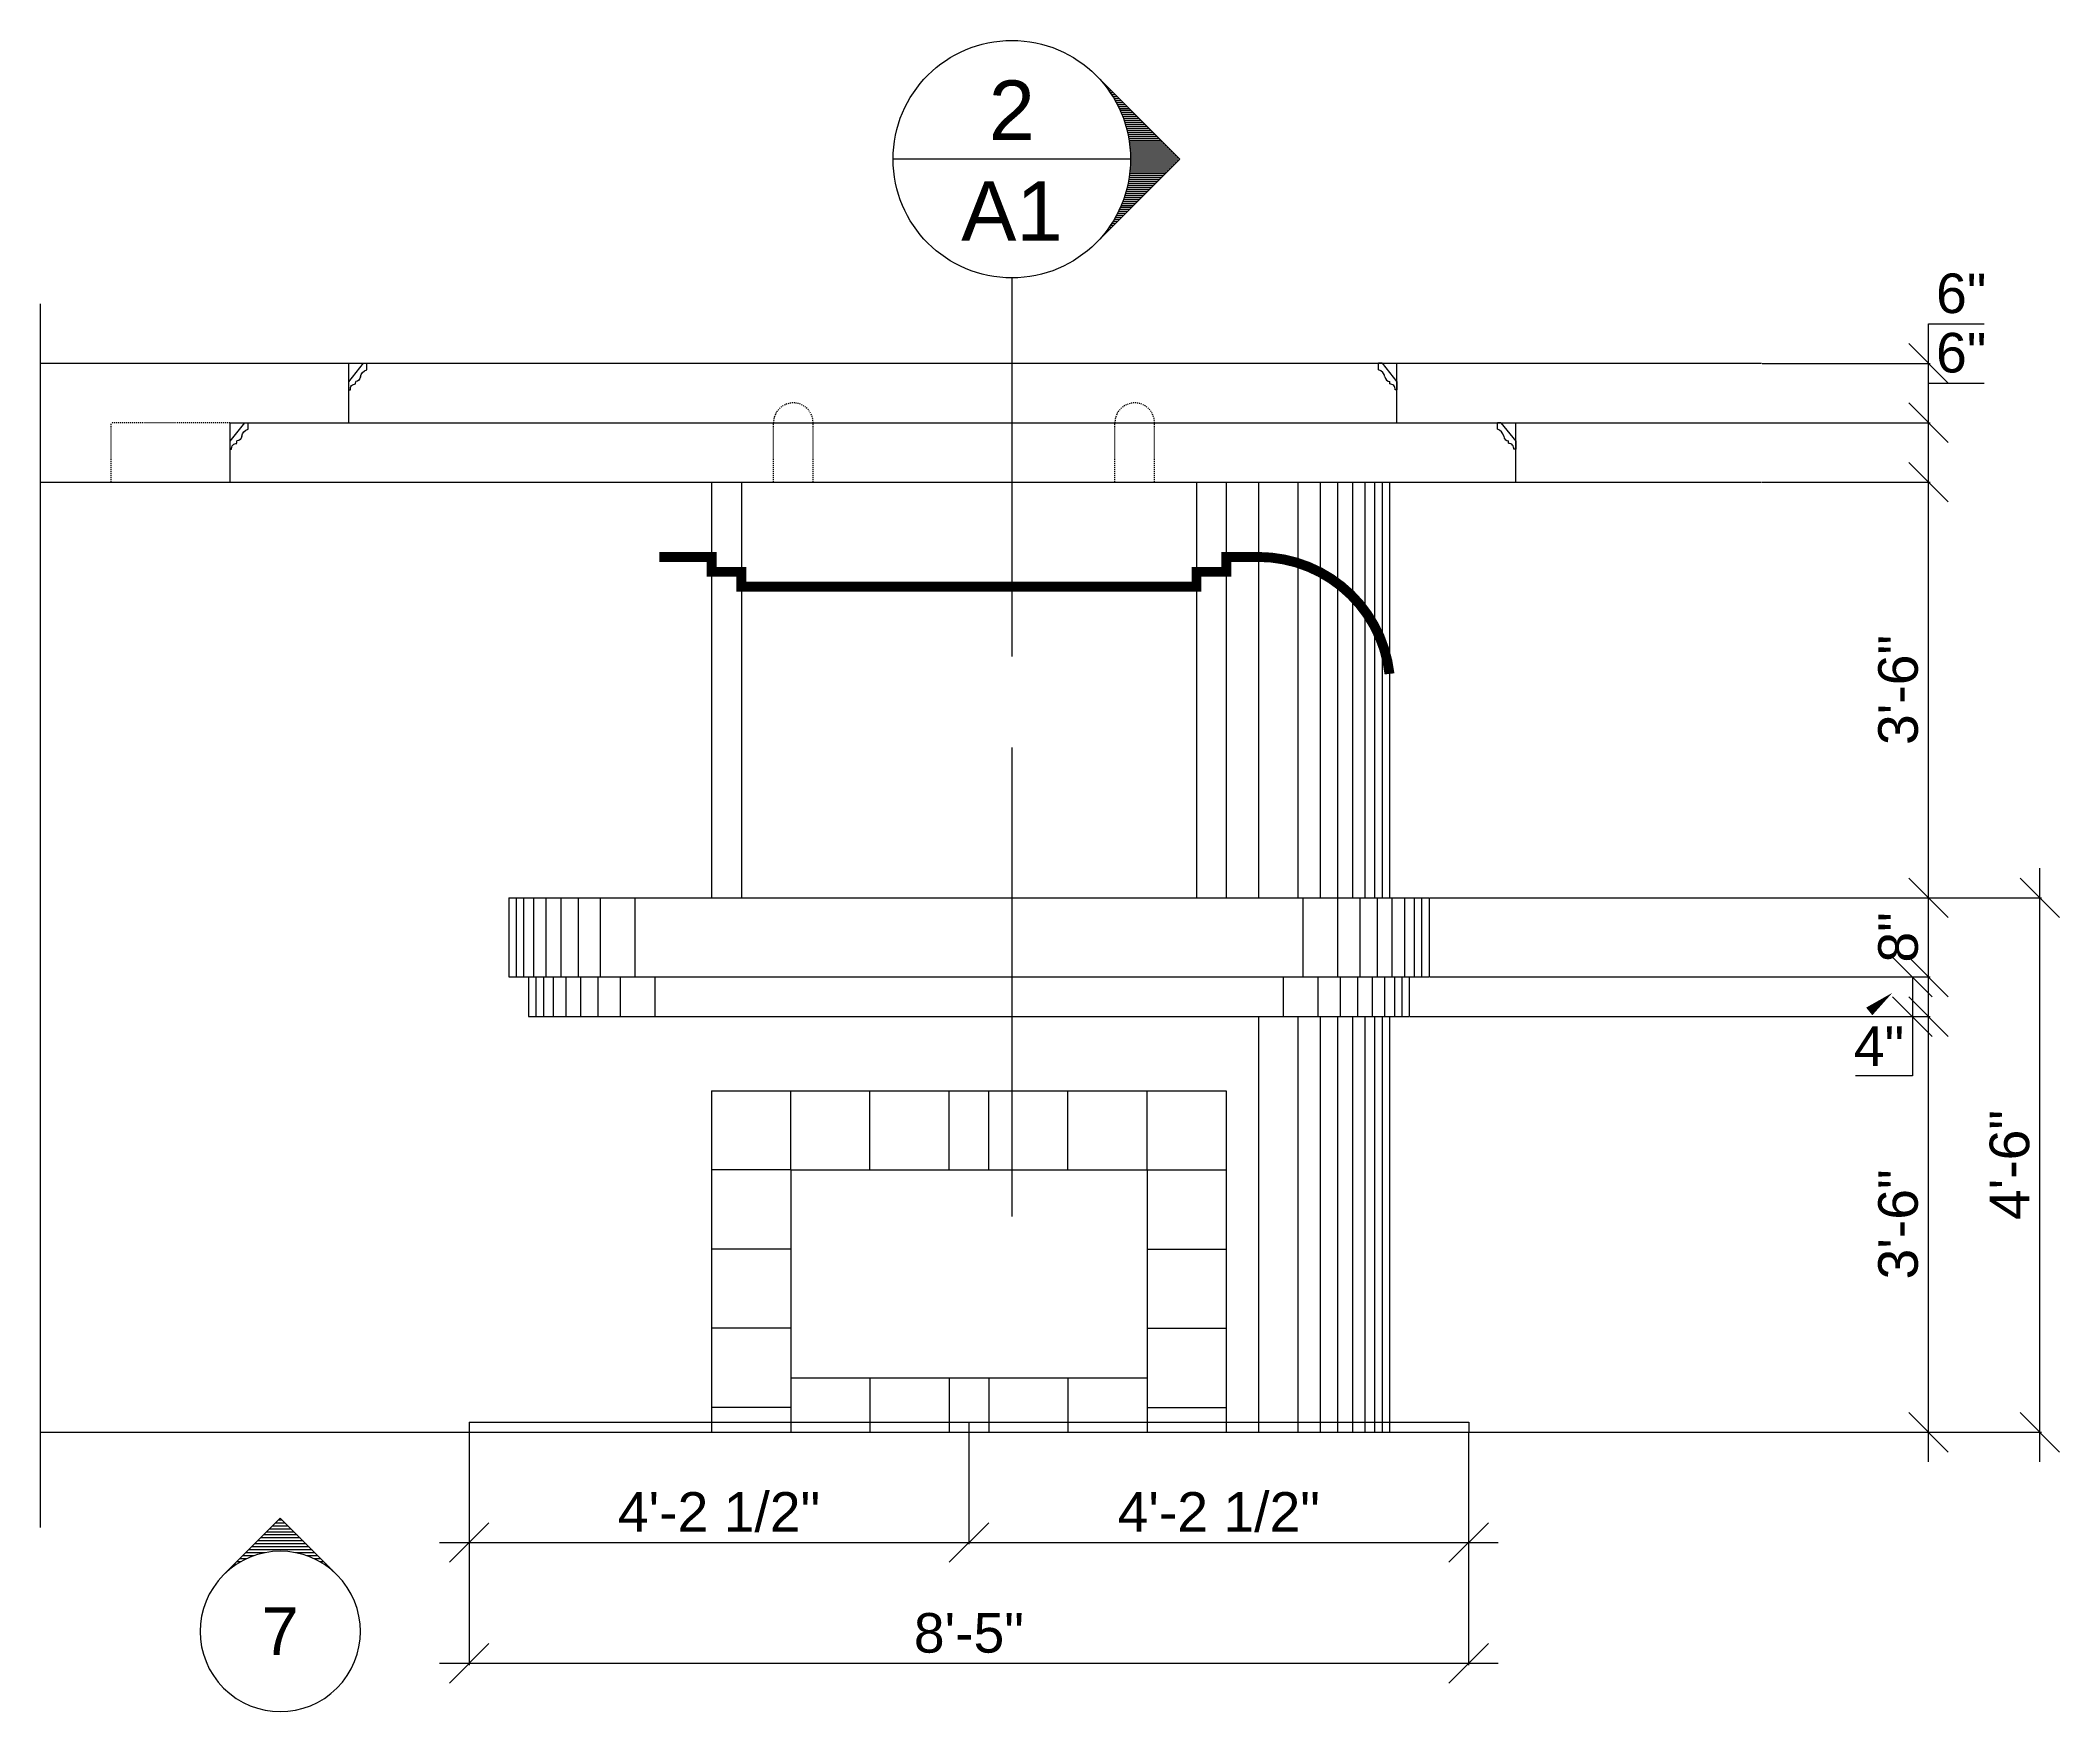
# Model space of a CAD drawing. Header units: inches. Extents: x 13 to 1535, y 73 to 1048.
# Drawn here: x 47.4 to 251.4, y 510.4 to 679.2 of the extents above; entities that cross this region are included whole.
import ezdxf
from ezdxf.enums import TextEntityAlignment as Align

# ---------------------------------------------------------------- set-up
doc = ezdxf.new("R2010")
doc.units = ezdxf.units.IN
doc.header["$MEASUREMENT"] = 0
doc.linetypes.add('TINYDASH', pattern=[0.06, 0.03, -0.03])
for name, color, linetype in [('AR INTERIOR ELEV', 3, 'Continuous'), ('DETAIL', 14, 'Continuous'), ('DIMENSIONS', 240, 'Continuous'), ('GENERAL NOTE', 4, 'Continuous'), ('TITLES', 7, 'Continuous')]:
    doc.layers.add(name, color=color, linetype=linetype)
doc.styles.add('DIMTXT', font='ARIAL.TTF', dxfattribs={"height": 4})
doc.styles.add('NOTES', font='ARIAL.TTF', dxfattribs={"height": 4})
doc.styles.add('RMNAMES', font='ARIAL.TTF', dxfattribs={"height": 9})
doc.dimstyles.new('Arch', dxfattribs={"dimtxt": 0.1875, "dimasz": 4, "dimexe": 0.179993, "dimexo": 0.0625, "dimgap": 1, "dimtad": 1, "dimtoh": 1, "dimdec": 4, "dimzin": 0, "dimdsep": 46, "dimlunit": 4, "dimtxsty": 'DIMTXT', "dimblk1": 'OBLIQUE', "dimblk2": 'OBLIQUE', "dimsah": 1, "dimcen": 0.089996, "dimdle": 3, "dimadec": 0, "dimazin": 0, "dimtfac": 1, "dimtdec": 4, "dimtofl": 0, "dimtmove": 0, "dimatfit": 3, "dimldrblk": 'OBLIQUE', "dimfxl": 1, "dimfrac": 2, "dimtolj": 1, "dimtzin": 0, "dimarcsym": 0})

# ---------------------------------------------------------------- blocks, each defined once
blk = doc.blocks.new('DETCO 4')
at = {"layer": 'TITLES'}
blk.add_line((12, 0), (-12, 0), dxfattribs=at)
at = {"layer": 'TITLES', "color": 6, "style": 'RMNAMES'}
for tag, p in [('LTR', (0, 1.95)), ('SHT', (0, -8.25))]:
    blk.add_attdef(tag, text='', height=6, dxfattribs=at).set_placement(p, align=Align.CENTER)
blk = doc.blocks.new('*X14')
at = {"color": 0}
for p, q in [((773.91, 756.75), (776.25, 756.75)), ((774.16, 757), (776, 757)), ((774.41, 757.25), (775.75, 757.25)), ((774.66, 757.5), (775.5, 757.5)), ((774.91, 757.75), (775.25, 757.75)), ((772.16, 755), (773.78, 755)), ((772.41, 755.25), (777.75, 755.25)), ((772.66, 755.5), (777.5, 755.5)), ((772.91, 755.75), (777.25, 755.75)), ((773.16, 756), (777, 756)), ((773.41, 756.25), (776.75, 756.25)), ((773.66, 756.5), (776.5, 756.5)), ((776.38, 755), (778, 755)), ((770.66, 753.5), (770.68, 753.5)), ((770.91, 753.75), (770.99, 753.75)), ((771.16, 754), (771.35, 754)), ((771.41, 754.25), (771.75, 754.25)), ((771.66, 754.5), (772.24, 754.5)), ((771.91, 754.75), (772.86, 754.75)), ((777.3, 754.75), (778.25, 754.75)), ((777.92, 754.5), (778.5, 754.5)), ((778.41, 754.25), (778.75, 754.25)), ((778.81, 754), (779, 754)), ((779.16, 753.75), (779.25, 753.75)), ((779.47, 753.5), (779.5, 753.5)), ((770.41, 753.25), (770.41, 753.25)), ((779.75, 753.25), (779.75, 753.25))]:
    blk.add_line(p, q, dxfattribs=at)
blk = doc.blocks.new('_OBLIQUE')
at = {"color": 0, "linetype": 'ByBlock'}
blk.add_line((-0.5, -0.5), (0.5, 0.5), dxfattribs=at)
blk = doc.blocks.new('*D108')
at = {"layer": 'Defpoints', "color": 0}
for p in [(90.69, 535.61), (191.69, 535.61), (191.69, 515.27)]:
    blk.add_point(p, dxfattribs=at)
at = {"layer": 'DIMENSIONS', "color": 0, "lineweight": -2}
for p, q in [((90.69, 535.55), (90.69, 515.09)), ((191.69, 535.55), (191.69, 515.09)), ((87.69, 515.27), (194.69, 515.27))]:
    blk.add_line(p, q, dxfattribs=at)
at = {"layer": 'DIMENSIONS', "color": 0, "lineweight": -2, "xscale": 4, "yscale": 4, "zscale": 4, "rotation": 180}
blk.add_blockref('_OBLIQUE', (90.69, 515.27), dxfattribs=at)
at = {"layer": 'DIMENSIONS', "color": 0, "lineweight": -2, "xscale": 4, "yscale": 4, "zscale": 4}
blk.add_blockref('_OBLIQUE', (191.69, 515.27), dxfattribs=at)
at = {"layer": 'DIMENSIONS', "color": 0, "insert": (141.19, 518.31), "char_height": 4, "attachment_point": 5, "style": 'DIMTXT'}
blk.add_mtext('\\A1;8\'-5"', dxfattribs=at)
blk = doc.blocks.new('325 CROWN')
at = {"layer": 'DETAIL'}
for p, q in [((-1.49, 0), (-1.85, 0)), ((-1.85, -0.66), (-1.85, 0)), ((-1.49, 0), (0, -1.87)), ((-0.72, -2.08), (-0.73, -1.83)), ((0, -1.87), (0, -2.68)), ((0, -2.68), (-0.19, -2.68))]:
    blk.add_line(p, q, dxfattribs=at)
for centre, radius, start, end in [((-2.12, -1.55), 0.93, 10.9865, 73.2786), ((-0.69, -1.31), 0.521, 187.2019, 266.2083), ((-0.7, -2.6), 0.516, 351.066, 92.3813)]:
    blk.add_arc(centre, radius, start, end, dxfattribs=at)
blk = doc.blocks.new('*X41')
at = {"color": 0}
for p, q in [((274.15, 71.6), (274.35, 71.6)), ((274.35, 71.8), (274.5, 71.8)), ((274.55, 72), (274.66, 72)), ((274.75, 72.2), (274.82, 72.2)), ((274.95, 72.4), (274.99, 72.4)), ((275.15, 72.6), (275.17, 72.6)), ((275.35, 72.8), (275.36, 72.8)), ((271.95, 69.4), (273.07, 69.4)), ((272.15, 69.6), (273.16, 69.6)), ((272.35, 69.8), (273.26, 69.8)), ((272.55, 70), (273.36, 70)), ((272.75, 70.2), (273.47, 70.2)), ((272.95, 70.4), (273.58, 70.4)), ((273.15, 70.6), (273.69, 70.6)), ((273.35, 70.8), (273.81, 70.8)), ((273.55, 71), (273.94, 71)), ((273.75, 71.2), (274.07, 71.2)), ((273.95, 71.4), (274.21, 71.4)), ((269.95, 67.4), (272.38, 67.4)), ((270.15, 67.6), (272.43, 67.6)), ((270.35, 67.8), (272.49, 67.8)), ((270.55, 68), (272.55, 68)), ((270.75, 68.2), (272.61, 68.2)), ((270.95, 68.4), (272.68, 68.4)), ((271.15, 68.6), (272.75, 68.6)), ((271.35, 68.8), (272.82, 68.8)), ((271.55, 69), (272.9, 69)), ((271.75, 69.2), (272.98, 69.2)), ((267.95, 65.4), (272.06, 65.4)), ((268.15, 65.6), (272.08, 65.6)), ((268.35, 65.8), (272.1, 65.8)), ((268.55, 66), (272.12, 66)), ((268.75, 66.2), (272.15, 66.2)), ((268.95, 66.4), (272.18, 66.4)), ((269.15, 66.6), (272.21, 66.6)), ((269.35, 66.8), (272.25, 66.8)), ((269.55, 67), (272.29, 67)), ((269.75, 67.2), (272.33, 67.2)), ((267.15, 64.6), (272.02, 64.6)), ((267.15, 64.4), (272.02, 64.4)), ((267.35, 64.8), (272.03, 64.8)), ((267.35, 64.2), (272.03, 64.2)), ((267.55, 65), (272.03, 65)), ((267.55, 64), (272.03, 64)), ((267.75, 65.2), (272.04, 65.2)), ((267.75, 63.8), (272.04, 63.8)), ((267.95, 63.6), (272.06, 63.6)), ((268.15, 63.4), (272.07, 63.4)), ((268.35, 63.2), (272.09, 63.2)), ((268.55, 63), (272.12, 63)), ((268.75, 62.8), (272.15, 62.8)), ((268.95, 62.6), (272.18, 62.6)), ((269.15, 62.4), (272.21, 62.4)), ((269.35, 62.2), (272.25, 62.2)), ((269.55, 62), (272.29, 62)), ((269.75, 61.8), (272.33, 61.8)), ((269.95, 61.6), (272.38, 61.6)), ((270.15, 61.4), (272.43, 61.4)), ((270.35, 61.2), (272.49, 61.2)), ((270.55, 61), (272.55, 61)), ((270.75, 60.8), (272.61, 60.8)), ((270.95, 60.6), (272.68, 60.6)), ((271.15, 60.4), (272.75, 60.4)), ((271.35, 60.2), (272.82, 60.2)), ((271.55, 60), (272.9, 60)), ((271.75, 59.8), (272.98, 59.8)), ((271.95, 59.6), (273.07, 59.6)), ((272.15, 59.4), (273.16, 59.4)), ((272.35, 59.2), (273.26, 59.2)), ((272.55, 59), (273.36, 59)), ((272.75, 58.8), (273.46, 58.8)), ((272.95, 58.6), (273.57, 58.6)), ((273.15, 58.4), (273.69, 58.4)), ((273.35, 58.2), (273.81, 58.2)), ((273.55, 58), (273.94, 58)), ((273.75, 57.8), (274.07, 57.8)), ((273.95, 57.6), (274.21, 57.6)), ((274.15, 57.4), (274.35, 57.4)), ((274.35, 57.2), (274.5, 57.2)), ((274.55, 57), (274.66, 57)), ((274.75, 56.8), (274.82, 56.8)), ((274.95, 56.6), (274.99, 56.6)), ((275.15, 56.4), (275.17, 56.4)), ((275.35, 56.2), (275.36, 56.2))]:
    blk.add_line(p, q, dxfattribs=at)
blk = doc.blocks.new('DETCO 1')
at = {"layer": 'GENERAL NOTE', "color": 7}
for q in [(-20.49, 8.49), (-3.51, 8.49)]:
    blk.add_line((-12, 16.97), q, dxfattribs=at)
blk.add_circle((-12, 0), 12, dxfattribs=at)
at = {"layer": 'GENERAL NOTE', "color": 3, "rotation": 270}
blk.add_blockref('*X41', (-76.5, 284.02), dxfattribs=at)
blk = doc.blocks.new('*D150')
at = {"layer": 'Defpoints', "color": 0}
for p in [(185.69, 580.61), (238.16, 580.61), (183.69, 538.61)]:
    blk.add_point(p, dxfattribs=at)
at = {"layer": 'DIMENSIONS', "color": 0, "lineweight": -2}
for p, q in [((238.16, 535.61), (238.16, 583.61)), ((185.76, 580.61), (238.34, 580.61)), ((183.76, 538.61), (238.34, 538.61))]:
    blk.add_line(p, q, dxfattribs=at)
at = {"layer": 'DIMENSIONS', "color": 0, "lineweight": -2, "xscale": 4, "yscale": 4, "zscale": 4}
for p, rotation in [((238.16, 580.61), 90), ((238.16, 538.61), 270)]:
    blk.add_blockref('_OBLIQUE', p, dxfattribs=dict(at, rotation=rotation))
at = {"layer": 'DIMENSIONS', "color": 0, "insert": (235.11, 559.61), "char_height": 4, "attachment_point": 5, "rotation": 90, "style": 'DIMTXT'}
blk.add_mtext('\\A1;3\'-6"', dxfattribs=at)
blk = doc.blocks.new('*D151')
at = {"layer": 'Defpoints', "color": 0}
for p in [(187.69, 584.61), (236.54, 584.61), (185.69, 580.61)]:
    blk.add_point(p, dxfattribs=at)
at = {"layer": 'DIMENSIONS', "color": 0, "lineweight": -2}
for p, q in [((187.76, 584.61), (236.72, 584.61)), ((236.54, 584.61), (236.54, 577.61)), ((185.76, 580.61), (236.72, 580.61)), ((236.54, 580.61), (236.54, 574.61)), ((236.54, 574.61), (230.78, 574.61))]:
    blk.add_line(p, q, dxfattribs=at)
at = {"layer": 'DIMENSIONS', "color": 0, "lineweight": -2, "xscale": 4, "yscale": 4, "zscale": 4}
for p, rotation in [((236.54, 584.61), 90), ((236.54, 580.61), 270)]:
    blk.add_blockref('_OBLIQUE', p, dxfattribs=dict(at, rotation=rotation))
at = {"layer": 'DIMENSIONS', "color": 0, "insert": (233.16, 577.61), "char_height": 4, "attachment_point": 5, "style": 'DIMTXT'}
blk.add_mtext('\\A1;4"', dxfattribs=at)
blk = doc.blocks.new('*D152')
at = {"layer": 'Defpoints', "color": 0}
for p in [(187.69, 592.61), (238.16, 592.61), (187.69, 584.61)]:
    blk.add_point(p, dxfattribs=at)
at = {"layer": 'DIMENSIONS', "color": 0, "lineweight": -2}
for p, q in [((238.16, 581.61), (238.16, 595.61)), ((187.76, 592.61), (238.34, 592.61)), ((187.76, 584.61), (238.34, 584.61))]:
    blk.add_line(p, q, dxfattribs=at)
at = {"layer": 'DIMENSIONS', "color": 0, "lineweight": -2, "xscale": 4, "yscale": 4, "zscale": 4}
for p, rotation in [((238.16, 592.61), 90), ((238.16, 584.61), 270)]:
    blk.add_blockref('_OBLIQUE', p, dxfattribs=dict(at, rotation=rotation))
at = {"layer": 'DIMENSIONS', "color": 0, "insert": (235.11, 588.61), "char_height": 4, "attachment_point": 5, "rotation": 90, "style": 'DIMTXT'}
blk.add_mtext('\\A1;8"', dxfattribs=at)
blk = doc.blocks.new('*D153')
at = {"layer": 'Defpoints', "color": 0}
for p in [(221.3, 634.61), (238.16, 634.61), (187.69, 592.61)]:
    blk.add_point(p, dxfattribs=at)
at = {"layer": 'DIMENSIONS', "color": 0, "lineweight": -2}
for p, q in [((238.16, 589.61), (238.16, 637.61)), ((221.36, 634.61), (238.34, 634.61)), ((187.76, 592.61), (238.34, 592.61))]:
    blk.add_line(p, q, dxfattribs=at)
at = {"layer": 'DIMENSIONS', "color": 0, "lineweight": -2, "xscale": 4, "yscale": 4, "zscale": 4}
for p, rotation in [((238.16, 634.61), 90), ((238.16, 592.61), 270)]:
    blk.add_blockref('_OBLIQUE', p, dxfattribs=dict(at, rotation=rotation))
at = {"layer": 'DIMENSIONS', "color": 0, "insert": (235.11, 613.61), "char_height": 4, "attachment_point": 5, "rotation": 90, "style": 'DIMTXT'}
blk.add_mtext('\\A1;3\'-6"', dxfattribs=at)
blk = doc.blocks.new('*D154')
at = {"layer": 'Defpoints', "color": 0}
for p in [(196.44, 640.61), (238.16, 640.61), (221.3, 634.61)]:
    blk.add_point(p, dxfattribs=at)
at = {"layer": 'DIMENSIONS', "color": 0, "lineweight": -2}
for p, q in [((238.16, 640.61), (238.16, 644.61)), ((238.16, 644.61), (243.78, 644.61)), ((196.51, 640.61), (238.34, 640.61)), ((238.16, 631.61), (238.16, 640.61)), ((221.36, 634.61), (238.34, 634.61))]:
    blk.add_line(p, q, dxfattribs=at)
at = {"layer": 'DIMENSIONS', "color": 0, "lineweight": -2, "xscale": 4, "yscale": 4, "zscale": 4}
for p, rotation in [((238.16, 640.61), 90), ((238.16, 634.61), 270)]:
    blk.add_blockref('_OBLIQUE', p, dxfattribs=dict(at, rotation=rotation))
at = {"layer": 'DIMENSIONS', "color": 0, "insert": (241.47, 647.66), "char_height": 4, "attachment_point": 5, "style": 'DIMTXT'}
blk.add_mtext('\\A1;6"', dxfattribs=at)
blk = doc.blocks.new('*D155')
at = {"layer": 'Defpoints', "color": 0}
for p in [(221.3, 646.61), (238.16, 646.61), (196.44, 640.61)]:
    blk.add_point(p, dxfattribs=at)
at = {"layer": 'DIMENSIONS', "color": 0, "lineweight": -2}
for p, q in [((238.16, 646.61), (238.16, 650.61)), ((238.16, 650.61), (243.78, 650.61)), ((221.36, 646.61), (238.34, 646.61)), ((238.16, 637.61), (238.16, 646.61)), ((196.51, 640.61), (238.34, 640.61))]:
    blk.add_line(p, q, dxfattribs=at)
at = {"layer": 'DIMENSIONS', "color": 0, "lineweight": -2, "xscale": 4, "yscale": 4, "zscale": 4}
for p, rotation in [((238.16, 646.61), 90), ((238.16, 640.61), 270)]:
    blk.add_blockref('_OBLIQUE', p, dxfattribs=dict(at, rotation=rotation))
at = {"layer": 'DIMENSIONS', "color": 0, "insert": (241.47, 653.66), "char_height": 4, "attachment_point": 5, "style": 'DIMTXT'}
blk.add_mtext('\\A1;6"', dxfattribs=at)
blk = doc.blocks.new('*D156')
at = {"layer": 'Defpoints', "color": 0}
for p in [(215.93, 592.61), (249.41, 592.61), (186.69, 538.61)]:
    blk.add_point(p, dxfattribs=at)
at = {"layer": 'DIMENSIONS', "color": 0, "lineweight": -2}
for p, q in [((249.41, 535.61), (249.41, 595.61)), ((215.99, 592.61), (249.59, 592.61)), ((186.76, 538.61), (249.59, 538.61))]:
    blk.add_line(p, q, dxfattribs=at)
at = {"layer": 'DIMENSIONS', "color": 0, "lineweight": -2, "xscale": 4, "yscale": 4, "zscale": 4}
for p, rotation in [((249.41, 592.61), 90), ((249.41, 538.61), 270)]:
    blk.add_blockref('_OBLIQUE', p, dxfattribs=dict(at, rotation=rotation))
at = {"layer": 'DIMENSIONS', "color": 0, "insert": (246.37, 565.61), "char_height": 4, "attachment_point": 5, "rotation": 90, "style": 'DIMTXT'}
blk.add_mtext('\\A1;4\'-6"', dxfattribs=at)
blk = doc.blocks.new('*D157')
at = {"layer": 'Defpoints', "color": 0}
for p in [(141.19, 539.61), (90.69, 538.61), (141.19, 527.47)]:
    blk.add_point(p, dxfattribs=at)
at = {"layer": 'DIMENSIONS', "color": 0, "lineweight": -2}
for p, q in [((141.19, 539.55), (141.19, 527.29)), ((90.69, 538.55), (90.69, 527.29)), ((87.69, 527.47), (144.19, 527.47))]:
    blk.add_line(p, q, dxfattribs=at)
at = {"layer": 'DIMENSIONS', "color": 0, "lineweight": -2, "xscale": 4, "yscale": 4, "zscale": 4, "rotation": 180}
blk.add_blockref('_OBLIQUE', (90.69, 527.47), dxfattribs=at)
at = {"layer": 'DIMENSIONS', "color": 0, "lineweight": -2, "xscale": 4, "yscale": 4, "zscale": 4}
blk.add_blockref('_OBLIQUE', (141.19, 527.47), dxfattribs=at)
at = {"layer": 'DIMENSIONS', "color": 0, "insert": (115.94, 530.53), "char_height": 4, "attachment_point": 5, "style": 'DIMTXT'}
blk.add_mtext('\\A1;4\'-2 1/2"', dxfattribs=at)
blk = doc.blocks.new('*D158')
at = {"layer": 'Defpoints', "color": 0}
for p in [(141.19, 539.61), (191.69, 538.61), (191.69, 527.47)]:
    blk.add_point(p, dxfattribs=at)
at = {"layer": 'DIMENSIONS', "color": 0, "lineweight": -2}
for p, q in [((141.19, 539.55), (141.19, 527.29)), ((191.69, 538.55), (191.69, 527.29)), ((138.19, 527.47), (194.69, 527.47))]:
    blk.add_line(p, q, dxfattribs=at)
at = {"layer": 'DIMENSIONS', "color": 0, "lineweight": -2, "xscale": 4, "yscale": 4, "zscale": 4, "rotation": 180}
blk.add_blockref('_OBLIQUE', (141.19, 527.47), dxfattribs=at)
at = {"layer": 'DIMENSIONS', "color": 0, "lineweight": -2, "xscale": 4, "yscale": 4, "zscale": 4}
blk.add_blockref('_OBLIQUE', (191.69, 527.47), dxfattribs=at)
at = {"layer": 'DIMENSIONS', "color": 0, "insert": (166.44, 530.53), "char_height": 4, "attachment_point": 5, "style": 'DIMTXT'}
blk.add_mtext('\\A1;4\'-2 1/2"', dxfattribs=at)

msp = doc.modelspace()

# ---------------------------------------------------------------- linework, layer by layer
at = {"layer": 'AR INTERIOR ELEV'}
for p, q in [((47.36133, 528.97738), (47.36133, 652.6144)), ((47.36133, 646.61373), (78.49861, 646.61373)), ((184.44475, 646.61373), (221.30184, 646.61373)), ((78.49861, 640.61373), (184.44475, 640.61373)), ((115.19475, 634.61373), (115.19475, 592.61373)), ((118.19475, 634.61373), (118.19475, 592.61373)), ((164.19475, 634.61373), (164.19475, 592.61373)), ((167.19475, 634.61373), (167.19475, 592.61373)), ((170.44475, 634.61373), (170.44475, 592.61373)), ((174.44475, 634.61373), (174.44475, 592.61373)), ((176.69475, 634.61373), (176.69475, 592.61373)), ((178.44475, 634.61373), (178.44475, 592.61373)), ((179.94475, 634.61373), (179.94475, 592.61373)), ((181.19475, 634.61373), (181.19475, 592.61373)), ((182.19475, 634.61373), (182.19475, 592.61373)), ((182.94475, 634.61373), (182.94475, 592.61373)), ((94.69475, 592.61373), (94.69475, 584.61373)), ((95.44475, 592.61373), (95.44475, 584.61373)), ((96.19475, 592.61373), (96.19475, 584.61373)), ((97.19475, 592.61373), (97.19475, 584.61373)), ((98.44475, 592.61373), (98.44475, 584.61373)), ((99.94475, 592.61373), (99.94475, 584.61373)), ((101.69475, 592.61373), (101.69475, 584.61373)), ((103.94475, 592.61373), (103.94475, 584.61373)), ((107.44475, 592.61373), (107.44475, 584.61373)), ((174.94475, 592.61373), (174.94475, 584.61373)), ((178.44475, 592.61373), (178.44475, 584.61373)), ((180.69475, 592.61373), (180.69475, 584.61373)), ((182.44475, 592.61373), (182.44475, 584.61373)), ((183.94475, 592.61373), (183.94475, 584.61373)), ((185.19475, 592.61373), (185.19475, 584.61373)), ((186.19475, 592.61373), (186.19475, 584.61373)), ((186.94475, 592.61373), (186.94475, 584.61373)), ((187.69475, 592.61373), (187.69475, 584.61373)), ((94.69475, 584.61373), (187.69475, 584.61373)), ((96.69475, 584.61373), (96.69475, 580.61373)), ((97.44475, 584.61373), (97.44475, 580.61373)), ((98.19475, 584.61373), (98.19475, 580.61373)), ((99.19475, 584.61373), (99.19475, 580.61373)), ((100.44475, 584.61373), (100.44475, 580.61373)), ((101.94475, 584.61373), (101.94475, 580.61373)), ((103.69475, 584.61373), (103.69475, 580.61373)), ((105.94475, 584.61373), (105.94475, 580.61373)), ((109.44475, 584.61373), (109.44475, 580.61373)), ((172.94475, 584.61373), (172.94475, 580.61373)), ((176.44475, 584.61373), (176.44475, 580.61373)), ((178.69475, 584.61373), (178.69475, 580.61373)), ((180.44475, 584.61373), (180.44475, 580.61373)), ((181.94475, 584.61373), (181.94475, 580.61373)), ((183.19475, 584.61373), (183.19475, 580.61373)), ((184.19475, 584.61373), (184.19475, 580.61373)), ((184.94475, 584.61373), (184.94475, 580.61373)), ((185.69475, 584.61373), (185.69475, 580.61373)), ((170.44475, 580.61373), (170.44475, 538.61373)), ((174.44475, 580.61373), (174.44475, 538.61373)), ((176.69475, 580.61373), (176.69475, 538.61373)), ((178.44475, 580.61373), (178.44475, 538.61373)), ((179.94475, 580.61373), (179.94475, 538.61373)), ((181.19475, 580.61373), (181.19475, 538.61373)), ((182.19475, 580.61373), (182.19475, 538.61373)), ((182.94475, 580.61373), (182.94475, 538.61373)), ((115.19475, 573.11373), (115.19475, 538.61373)), ((115.19475, 573.11373), (167.19475, 573.11373)), ((123.19475, 565.11373), (123.19475, 573.11373)), ((131.19475, 565.11373), (131.19475, 573.11373)), ((139.19475, 565.11373), (139.19475, 573.11373)), ((143.19475, 565.11373), (143.19475, 573.11373)), ((151.19475, 565.11373), (151.19475, 573.11373)), ((159.19475, 565.11373), (159.19475, 573.11373)), ((167.19475, 573.11373), (167.19475, 538.61373)), ((123.19475, 565.11373), (115.19475, 565.11373)), ((123.19475, 565.11373), (123.19475, 544.11373)), ((123.19475, 565.11373), (159.19475, 565.11373)), ((159.19475, 565.11373), (159.19475, 544.11373)), ((159.19475, 565.11373), (167.19475, 565.11373)), ((123.19475, 557.11373), (115.19475, 557.11373)), ((159.19475, 557.11373), (167.19475, 557.11373)), ((123.19475, 549.11373), (115.19475, 549.11373)), ((159.19475, 549.11373), (167.19475, 549.11373)), ((123.19475, 544.11373), (159.19475, 544.11373)), ((123.19475, 544.11373), (123.19475, 538.61373)), ((131.19475, 544.11373), (131.19475, 538.61373)), ((139.19475, 544.11373), (139.19475, 538.61373)), ((143.19475, 544.11373), (143.19475, 538.61373)), ((151.19475, 544.11373), (151.19475, 538.61373)), ((159.19475, 544.11373), (159.19475, 538.61373)), ((123.19475, 541.11373), (115.19475, 541.11373)), ((159.19475, 541.11373), (167.19475, 541.11373))]:
    msp.add_line(p, q, dxfattribs=at)
at = {"layer": 'AR INTERIOR ELEV', "color": 7}
for p, q in [((78.49861, 646.61373), (78.49861, 640.61373)), ((78.49861, 646.61373), (184.44475, 646.61373)), ((184.44475, 640.61373), (184.44475, 646.61373)), ((66.49861, 640.61373), (66.49861, 634.61373)), ((66.49861, 640.61373), (78.49861, 640.61373)), ((184.44475, 640.61373), (196.44475, 640.61373)), ((196.44475, 634.61373), (196.44475, 640.61373)), ((47.36133, 634.61373), (66.49861, 634.61373)), ((196.44475, 634.61373), (221.30184, 634.61373)), ((90.69475, 539.61373), (90.69475, 538.61373)), ((90.69475, 539.61373), (191.69475, 539.61373)), ((191.69475, 539.61373), (191.69475, 538.61373)), ((47.36133, 538.61373), (221.30184, 538.61373))]:
    msp.add_line(p, q, dxfattribs=at)
at = {"layer": 'AR INTERIOR ELEV', "linetype": 'TINYDASH'}
for p, q in [((66.49861, 640.61373), (54.49861, 640.61373)), ((54.49861, 634.61373), (54.49861, 640.61373)), ((121.44475, 634.61373), (121.44475, 640.61373)), ((125.44475, 634.61373), (125.44475, 640.61373)), ((155.94475, 634.61373), (155.94475, 640.61373)), ((159.94475, 634.61373), (159.94475, 640.61373))]:
    msp.add_line(p, q, dxfattribs=at)
at = {"layer": 'AR INTERIOR ELEV', "color": 6}
for p, q in [((66.49861, 634.61373), (196.44475, 634.61373)), ((183.69475, 634.61373), (183.69475, 592.61373)), ((94.69475, 592.61373), (187.69475, 592.61373)), ((94.69475, 592.61373), (94.69475, 584.61373)), ((187.69475, 592.61373), (187.69475, 584.61373)), ((187.69475, 592.61373), (187.69475, 584.61373)), ((96.69475, 584.61373), (96.69475, 580.61373)), ((185.69475, 584.61373), (185.69475, 580.61373)), ((185.69475, 584.61373), (185.69475, 580.61373)), ((96.69475, 580.61373), (185.69475, 580.61373)), ((183.69475, 580.61373), (183.69475, 538.61373))]:
    msp.add_line(p, q, dxfattribs=at)
at = {"layer": 'AR INTERIOR ELEV', "color": 7}
for points in [[(145.53279, 655.24452), (145.53279, 616.97901)], [(145.53279, 607.79814), (145.53279, 560.39649)]]:
    msp.add_lwpolyline(points, dxfattribs=at)
at = {"layer": 'AR INTERIOR ELEV', "const_width": 1}
msp.add_lwpolyline([(109.91869, 627.05035), (115.19475, 627.05035), (115.19475, 625.55035), (118.19475, 625.55035), (118.19475, 624.05035), (164.19475, 624.05035), (164.19475, 625.55035), (167.19475, 625.55035), (167.19475, 627.05035), (170.44475, 627.05035, -0.381064794), (183.69475, 615.23667, 2.690949489)], format="xyb", dxfattribs=at)
at = {"layer": 'AR INTERIOR ELEV'}
for points in [[(65.87913, 524.2082), (71.6067, 529.93576)], [(71.6067, 529.93576), (77.33426, 524.2082)]]:
    msp.add_lwpolyline(points, dxfattribs=at)
at = {"layer": 'AR INTERIOR ELEV', "linetype": 'TINYDASH'}
for centre in [(123.44475, 640.61373), (157.94475, 640.61373)]:
    msp.add_arc(centre, 2, 0, 180, dxfattribs=at)
at = {"layer": 'AR INTERIOR ELEV'}
for start, end in [(45, 135), (135, 225), (315, 45), (225, 315)]:
    msp.add_arc((71.6067, 518.48063), 8.1, start, end, dxfattribs=at)
at = {"layer": 'DIMENSIONS'}
msp.add_lwpolyline([(234.51142, 583.01048, 0, 0.99, 0), (232.17471, 581.12905, 0, 0, 0.459108601), (232.08086, 578.20754, 0, 0, 2.449297551)], format="xyseb", dxfattribs=at)

# ---------------------------------------------------------------- block references
msp.add_blockref('DETCO 4', (145.53279, 667.24452)).add_auto_attribs({'SHT': 'A1', 'LTR': '2'})
at = {"layer": 'AR INTERIOR ELEV', "rotation": 270}
msp.add_blockref('DETCO 1', (145.53279, 655.24452), dxfattribs=at)
at = {"layer": 'AR INTERIOR ELEV', "xscale": -1}
for p in [(78.49861, 646.61373), (66.49861, 640.61373)]:
    msp.add_blockref('325 CROWN', p, dxfattribs=at)
at = {"layer": 'AR INTERIOR ELEV'}
for p in [(184.44475, 646.61373), (196.44475, 640.61373)]:
    msp.add_blockref('325 CROWN', p, dxfattribs=at)
at = {"layer": 'AR INTERIOR ELEV', "xscale": -1.2, "yscale": 1.200000000000003, "zscale": 1.2}
msp.add_blockref('*X14', (1001.70188, -379.57123), dxfattribs=at)

# ---------------------------------------------------------------- texts
at = {"layer": 'AR INTERIOR ELEV', "style": 'NOTES'}
msp.add_text('7', height=4.8, dxfattribs=at).set_placement((71.59405, 518.5122), align=Align.MIDDLE)

# ---------------------------------------------------------------- dimensions: what is measured, and where the dimension line sits
at = {"layer": 'DIMENSIONS'}
for base, p1, p2, picture, middle in [((238.15727, 646.61373), (196.44475, 640.61373), (221.30184, 646.61373), '*D155', (241.46695, 653.65602)), ((238.15727, 640.61373), (221.30184, 634.61373), (196.44475, 640.61373), '*D154', (241.46695, 647.65602)), ((238.15727, 634.61373), (187.69475, 592.61373), (221.30184, 634.61373), '*D153', (235.11361, 613.61373)), ((249.41182, 592.61373), (186.69475, 538.61373), (215.92601, 592.61373), '*D156', (246.36953, 565.61373)), ((238.15727, 592.61373), (187.69475, 584.61373), (187.69475, 592.61373), '*D152', (235.11497, 588.61373)), ((238.15727, 580.61373), (183.69475, 538.61373), (185.69475, 580.61373), '*D150', (235.11361, 559.61373))]:
    dim = msp.add_linear_dim(base=base, p1=p1, p2=p2, angle=90, dimstyle='Arch', dxfattribs=at)
    dim.commit()
    dim.dimension.update_dxf_attribs({"geometry": picture, "text_midpoint": middle})
dim = msp.add_linear_dim(base=(236.53653, 584.61373), p1=(185.69475, 580.61373), p2=(187.69475, 584.61373), angle=90, dimstyle='Arch', dxfattribs=at)
dim.commit()
dim.dimension.update_dxf_attribs({"geometry": '*D151', "text_midpoint": (233.15727, 574.61373), "dimtype": 160})
for base, p1, p2, picture, middle in [((141.19475, 527.46678), (90.69475, 538.61373), (141.19475, 539.61373), '*D157', (115.94475, 530.53499)), ((191.69475, 527.46678), (141.19475, 539.61373), (191.69475, 538.61373), '*D158', (166.44475, 530.53499)), ((191.69475, 515.26576), (90.69475, 535.61373), (191.69475, 535.61373), '*D108', (141.19475, 518.30805))]:
    dim = msp.add_linear_dim(base=base, p1=p1, p2=p2, dimstyle='Arch', dxfattribs=at)
    dim.commit()
    dim.dimension.update_dxf_attribs({"geometry": picture, "text_midpoint": middle})

doc.saveas('drawing.dxf')
